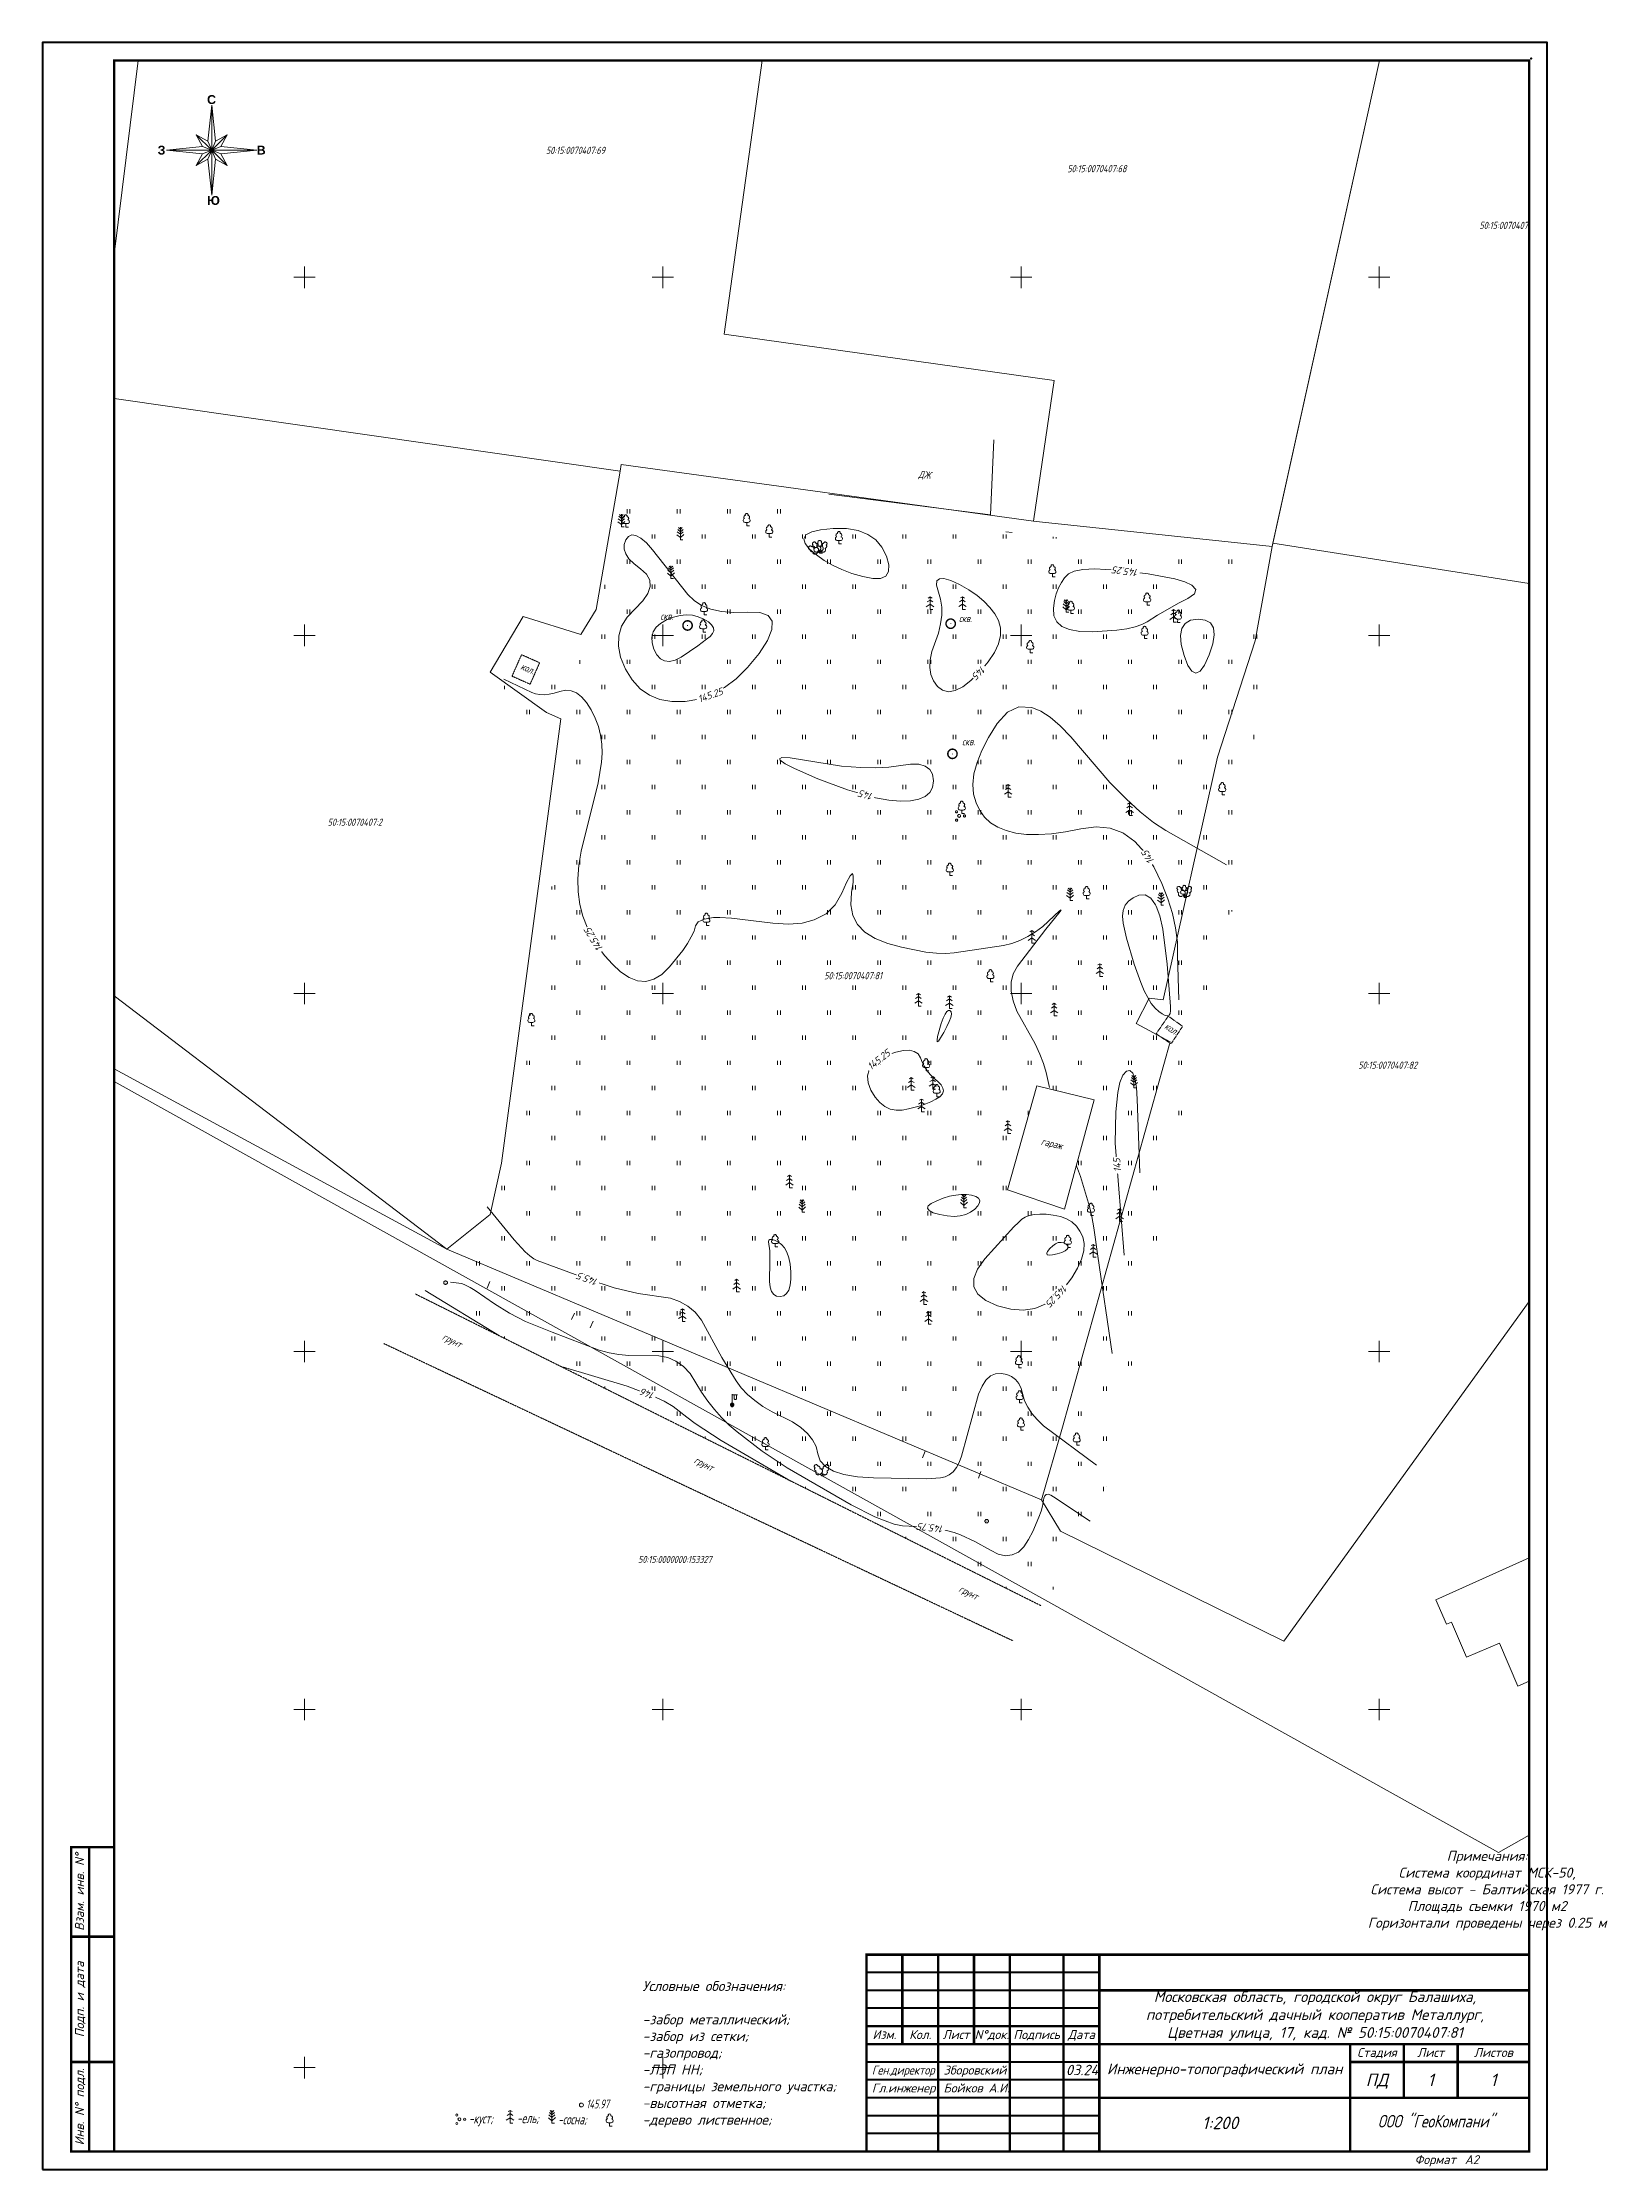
# Paper-space layout 'Лист1' of a CAD drawing. Header units: millimetres. Extents: x 318 to 755, y -11 to 583.
# The model-space entities are those that its viewports show. They can reach past a viewport. Long polylines and large blocks are cut down to what shows.
import ezdxf
from ezdxf.enums import TextEntityAlignment as Align

# ---------------------------------------------------------------- set-up
doc = ezdxf.new("R2010")
doc.units = ezdxf.units.MM
doc.set_wipeout_variables(frame=1)
doc.linetypes.add('CONTI', pattern=[0])
doc.linetypes.add('G_BUILDING_LINE', pattern=[3, 2, -1])
for name, color, linetype in [('13100000', 7, 'Continuous'), ('51124100', 7, 'Continuous'), ('51472200', 7, 'Continuous'), ('51478610', 7, 'Continuous'), ('71132200', 7, 'Continuous'), ('71133100', 7, 'Continuous'), ('71133600', 7, 'Continuous'), ('71133910', 7, 'Continuous'), ('71211600', 7, 'Continuous'), ('71314100', 7, 'Continuous'), ('82004000', 7, 'Continuous'), ('LABELS', 254, 'Continuous'), ('R_Поверхность1_CNT-MIN', 7, 'Continuous'), ('Рамка', 7, 'CONTI')]:
    doc.layers.add(name, color=color, linetype=linetype)
doc.layers.add('ШТАМП', color=250, linetype='CONTI', lineweight=40)
doc.styles.add('AFA_Генплан', font='isocpeur.ttf', dxfattribs={"oblique": 15})
doc.styles.add('ESKD1', font='eskd1.shx', dxfattribs={"width": 1.2, "oblique": 14.994305})
doc.styles.get("Standard").update_dxf_attribs({"font": 'eskd1.shx', "width": 0.85, "oblique": 15, "height": 0.4})
doc.styles.add('TOPO_D431', font='d431.ttf')
doc.styles.add('Штамп', font='arialbd.ttf', dxfattribs={"height": 1})

psp = doc.layouts.new('Лист1')

# ---------------------------------------------------------------- texts
at = {"lineweight": 13, "insert": (469.68, 8.05), "char_height": 2.5, "attachment_point": 1}
psp.add_mtext_dynamic_manual_height_columns('145.97', width=4.3668, gutter_width=5, heights=[0], dxfattribs=at)
at = {"char_height": 2.8, "width": 16.7949, "attachment_point": 1}
for s, insert in [('-куст;', (436.91, 4.15)), ('-ель;', (450.35, 4.24)), ('-сосна;', (461.82, 3.92))]:
    psp.add_mtext(s, dxfattribs=dict(at, insert=insert))
at = {"layer": 'Рамка', "lineweight": 13, "insert": (485.41, 41.16), "char_height": 2.8, "width": 81.7684, "attachment_point": 1, "style": 'AFA_Генплан'}
psp.add_mtext('Условные обозначения:\\P\\P-забор металлический;\\P-забор из сетки;\\P-газопровод;\\P-ЛЭП НН;\\P-границы земельного участка;\\P-высотная отметка;\\P-дерево лиственное;', dxfattribs=at)
at = {"layer": 'ШТАМП', "ltscale": 0.5, "attachment_point": 5, "style": 'AFA_Генплан'}
for s, insert, char_height, width in [('Примечания:\\PСистема координат{\\C1; }МСК-50,{\\C1; \\P}Система высот - Балтийская 1977 г.\\P\\pt72.8;Площадь съемки 1970 м2\\P\\ptz;Горизонтали проведены через 0.25 м', (721.18, 66.38), 2.8, 126.528), ('Московская область, городской округ Балашиха, \\Pпотребительский дачный кооператив Металлург, \\PЦветная улица, 17, кад. № 50:15:0070407:81', (673.13, 31.36), 3, 120), ('Инженерно-топографический план ', (647.92, 16.2), 3, 70.4213), ('03.24', (608.11, 16.3), 2.9, 70.5419), ('1:200', (646.64, 1.52), 3.5, 70.5419), ('{\\W0.8;ООО "ГеоКомпани"}', (706.91, 1.99), 3.5, 50)]:
    psp.add_mtext(s, dxfattribs=dict(at, insert=insert, char_height=char_height, width=width))

msp = doc.modelspace()

# ---------------------------------------------------------------- texts
at = {"lineweight": 13, "char_height": 0.4, "attachment_point": 1}
for s, width, insert, rotation in [('ДЖ', 0.6522, (2220654.3, 468669.2), 354.2971), ('кол.', 0.1061, (2220632.18, 468658.49), 336.6254), ('кол.', 0.1061, (2220668.19, 468638.4), 327.1202), ('гараж', 0.5775, (2220661.18, 468631.94), 346.8893), ('грунт', 0.6698, (2220627.82, 468621.04), 333.8366), ('грунт', 0.6698, (2220641.88, 468614.15), 333.8366), ('грунт', 0.6698, (2220656.66, 468606.96), 333.8366)]:
    msp.add_mtext_dynamic_manual_height_columns(s, width=width, gutter_width=2, heights=[0], dxfattribs=dict(at, insert=insert, rotation=rotation))
for insert in [(2220639.86, 468661.27, 0.7), (2220656.53, 468661.14, -0.18), (2220656.71, 468654.26)]:
    msp.add_mtext_dynamic_manual_height_columns('скв.', width=0.1217, gutter_width=2, heights=[0], dxfattribs=dict(at, insert=insert))
at = {"layer": 'LABELS', "color": 6, "lineweight": 13, "oblique": 15, "width": 0.85}
for s, p in [('50:15:0070407:69', (2220635.12, 468687.09)), ('50:15:0070407:68', (2220664.23, 468686.07)), ('50:15:0070407:22', (2220687.22, 468682.9)), ('50:15:0070407:2', (2220622.8, 468649.56)), ('50:15:0070407:81', (2220650.62, 468640.99)), ('50:15:0070407:82', (2220680.47, 468635.99)), ('50:15:0000000:153327', (2220640.67, 468608.38))]:
    msp.add_text(s, height=0.4, dxfattribs=at).set_placement(p, align=Align.MIDDLE_CENTER)

# ---------------------------------------------------------------- blocks, each defined once
blk = doc.blocks.new('*U32')
at = {"layer": 'ШТАМП'}
blk.add_lwpolyline([(0, 0), (420, 0), (420, 594), (0, 594)], close=True, dxfattribs=at)
at = {"layer": 'ШТАМП', "const_width": 0.7}
for points in [[(20, 5), (415, 5), (415, 589), (20, 589)], [(8, 5), (20, 5), (20, 90), (8, 90)], [(230, 60), (230, 5), (415, 5), (415, 60)]]:
    blk.add_lwpolyline(points, close=True, dxfattribs=at)
for points in [[(13, 5), (13, 90)], [(20, 65), (8, 65)], [(240, 60), (240, 35)], [(250, 60), (250, 5)], [(260, 60), (260, 35)], [(270, 60), (270, 5)], [(285, 60), (285, 5)], [(295, 60), (295, 5)], [(295, 50), (415, 50)], [(295, 40), (230, 40)], [(20, 30), (8, 30)], [(295, 35), (230, 35)], [(295, 35), (415, 35)], [(365, 35), (365, 5)], [(415, 30), (365, 30)], [(380, 35), (380, 20)], [(395, 35), (395, 20)], [(295, 20), (415, 20)]]:
    blk.add_lwpolyline(points, dxfattribs=at)
at = {"layer": 'ШТАМП'}
for points in [[(295, 55), (230, 55)], [(295, 50), (230, 50)], [(295, 45), (230, 45)], [(295, 30), (230, 30)], [(295, 25), (230, 25)], [(295, 20), (230, 20)], [(295, 15), (230, 15)], [(295, 10), (230, 10)]]:
    blk.add_lwpolyline(points, dxfattribs=at)
blk.add_point((415.5, 589.5), dxfattribs=at)
at = {"layer": 'ШТАМП', "style": 'AFA_Генплан', "oblique": 15}
for s, p in [('Взам. инв. N%%D', (12.33, 77.5)), ('Подп. и дата', (12.33, 47.5)), ('Инв. N%%D подл.', (12.33, 17.5))]:
    blk.add_text(s, height=2.5, rotation=90, dxfattribs=at).set_placement(p, align=Align.BOTTOM_CENTER)
for s, p in [('Изм.', (235, 35.67)), ('Кол.', (245, 35.67)), ('Лист', (255, 35.67)), ('N%%Dдок.', (265, 35.67)), ('Подпись', (277.5, 35.67)), ('Дата', (290, 35.67)), ('Стадия', (372.5, 30.67)), ('Лист', (387.5, 30.67)), ('Листов', (405, 30.67))]:
    blk.add_text(s, height=2.5, dxfattribs=at).set_placement(p, align=Align.BOTTOM_CENTER)
blk.add_text('Формат', height=2.5, dxfattribs=at).set_placement((383, 1.5))
at = {"layer": 'ШТАМП', "style": 'AFA_Генплан', "oblique": 15, "flags": 4}
for tag, height, p in [('ШИФР', 5, (355, 55)), ('ОБЪЕКТ', 3.5, (355, 42.5)), ('ПОДОБЪЕКТ', 3.5, (330, 27.5)), ('СТАДИЯ', 3.5, (372.5, 25)), ('ЛИСТ', 3.5, (387.5, 25)), ('ЛИСТОВ', 3.5, (405, 25)), ('ЧЕРТЕЖ', 3.5, (330, 12.5))]:
    blk.add_attdef(tag, text='', height=height, dxfattribs=at).set_placement(p, align=Align.MIDDLE_CENTER)
at = {"layer": 'ШТАМП', "style": 'AFA_Генплан', "oblique": 15}
for tag, p, flags in [('СПЕЦ_1', (231.5, 31.5), 12), ('ФАМИЛИЯ_1', (251.5, 31.5), 4), ('СПЕЦ_2', (231.5, 26.5), 12), ('СПЕЦ_3', (231.5, 21.5), 12), ('ФАМИЛИЯ_2', (251.5, 26.5), 4), ('ФАМИЛИЯ_3', (251.5, 21.5), 4), ('СПЕЦ_4', (231.5, 16.5), 12), ('ФАМИЛИЯ_4', (251.5, 16.5), 4), ('СПЕЦ_5', (231.5, 11.5), 12), ('ФАМИЛИЯ_5', (251.5, 11.5), 4), ('СПЕЦ_6', (231.5, 6.5), 12), ('ФАМИЛИЯ_6', (251.5, 6.5), 4)]:
    blk.add_attdef(tag, p, '', height=2.5, dxfattribs=dict(at, flags=flags))
blk.add_attdef('ФОРМАТ', (397, 1.5), '', height=2.5, dxfattribs=at)
blk = doc.blocks.new('A$C15076CC7')
at = {"layer": 'Рамка', "lineweight": 15}
for points in [[(4.57, 8.66), (4.25, 5.62), (4.57, 4.86)], [(4.57, 8.66), (4.88, 5.62), (4.57, 4.86)], [(3.81, 5.17), (3.27, 6.16), (4.57, 4.86)], [(4.25, 5.62), (3.27, 6.16), (4.57, 4.86)], [(4.88, 5.62), (5.87, 6.16), (4.57, 4.86)], [(5.33, 5.17), (5.87, 6.16), (4.57, 4.86)], [(0.77, 4.86), (3.81, 5.17), (4.57, 4.86)], [(0.77, 4.86), (3.81, 4.54), (4.57, 4.86)], [(4.25, 4.1), (3.27, 3.56), (4.57, 4.86)], [(3.81, 4.54), (3.27, 3.56), (4.57, 4.86)], [(4.57, 1.05), (4.25, 4.1), (4.57, 4.86)], [(8.37, 4.86), (5.33, 5.17), (4.57, 4.86)], [(8.37, 4.86), (5.33, 4.54), (4.57, 4.86)], [(4.57, 1.05), (4.88, 4.1), (4.57, 4.86)], [(5.33, 4.54), (5.87, 3.56), (4.57, 4.86)], [(4.88, 4.1), (5.87, 3.56), (4.57, 4.86)]]:
    blk.add_lwpolyline(points, close=True, dxfattribs=at)
at = {"layer": 'Рамка', "lineweight": 15, "style": 'Штамп'}
for s, p in [('С', (4.18, 9.13)), ('З', (0.01, 4.86)), ('В', (8.37, 4.86)), ('Ю', (4.18, 0.61))]:
    blk.add_text(s, height=0.75, dxfattribs=at).set_placement(p, align=Align.MIDDLE_LEFT)
blk = doc.blocks.new('71211600')
at = {"color": 0, "linetype": 'Continuous', "lineweight": -2}
for centre, radius in [((-0.71, 1.18), 0.3), ((0, 0), 0.4), ((1.5, 0), 0.3), ((-0.69, -1.19), 0.3)]:
    blk.add_circle(centre, radius, dxfattribs=at)
blk = doc.blocks.new('71133600')
at = {"color": 0, "linetype": 'Continuous', "lineweight": -2}
for points in [[(0.96, 1.52), (0, 0.65), (-0.98, 1.43)], [(0.81, 2.26), (0, 1.58), (-0.88, 2.26)], [(0.74, 2.95), (0, 2.3), (-0.7, 2.95)], [(0.5, 3.46), (0, 2.94), (-0.53, 3.46)], [(0.71, 0), (0, 0), (0, 3.54)]]:
    blk.add_lwpolyline(points, dxfattribs=at)
at = {"color": 0, "linetype": 'Continuous', "lineweight": -2, "style": 'TOPO_D431'}
blk.add_attdef('Z', (1.69, 0.05), '', height=2, dxfattribs=at)
blk = doc.blocks.new('71132200a')
at = {"color": 0, "linetype": 'Continuous', "lineweight": -2}
for p, q in [((0, 1.5), (-1.05, 0.8)), ((-0.79, 2.12), (0, 2.64)), ((-0.54, 3.19), (0, 3.55)), ((0.55, 3.18), (0, 3.54)), ((0, 3.52), (0, 0)), ((0.77, 2.12), (0, 2.64)), ((0.8, 0), (0, 0)), ((0.01, 1.49), (1.06, 0.8))]:
    blk.add_line(p, q, dxfattribs=at)
at = {"color": 0, "linetype": 'Continuous', "lineweight": -2, "style": 'TOPO_D431'}
blk.add_attdef('Z', (1.55, -0.12), '', height=2, dxfattribs=at)
blk = doc.blocks.new('71133100')
at = {"color": 0, "linetype": 'Continuous', "lineweight": -2}
for p, q in [((-0.39, 0.96), (0.43, 0.96)), ((0, 0.96), (0, 0)), ((0, 0), (0.75, 0))]:
    blk.add_line(p, q, dxfattribs=at)
for centre, radius, start, end in [((-0.47, 1.49), 0.532, 105.60674, 278.65934), ((-0.34, 2.4), 0.489, 92.61925, 235.68078), ((0, 3.04), 0.392, 339.0614, 202.23676), ((0.32, 2.41), 0.495, 301.90114, 84.19125), ((0.48, 1.48), 0.519, 264.36046, 79.0455)]:
    blk.add_arc(centre, radius, start, end, dxfattribs=at)
at = {"color": 0, "linetype": 'Continuous', "lineweight": -2, "style": 'TOPO_D431'}
blk.add_attdef('Z', (2.46, -0.17), '', height=2, dxfattribs=at)
blk = doc.blocks.new('82004000')
at = {"color": 0, "linetype": 'Continuous', "lineweight": -2}
blk.add_line((0, 1), (0, -1), dxfattribs=at)
blk = doc.blocks.new('51478610')
blk.add_wipeout([(-0.5, -0.05), (-0.48, -0.15), (-0.44, -0.24), (-0.39, -0.32), (-0.32, -0.39), (-0.24, -0.44), (-0.15, -0.48), (-0.05, -0.5), (0.05, -0.5), (0.15, -0.48), (0.24, -0.44), (0.32, -0.39), (0.39, -0.32), (0.44, -0.24), (0.48, -0.15), (0.5, -0.05), (0.5, 0.05), (0.48, 0.15), (0.44, 0.24), (0.39, 0.32), (0.32, 0.39), (0.24, 0.44), (0.15, 0.48), (0.05, 0.5), (-0.05, 0.5), (-0.15, 0.48), (-0.24, 0.44), (-0.32, 0.39), (-0.39, 0.32), (-0.44, 0.24), (-0.48, 0.15), (-0.5, 0.05)])
at = {"color": 0, "linetype": 'Continuous', "lineweight": -2, "const_width": 0.375}
blk.add_lwpolyline([(0.01, 0.01, -1.011308), (-0.01, -0.01, -0.996574)], format="xyb", close=True, dxfattribs=at)
at = {"color": 0, "linetype": 'Continuous', "lineweight": -2}
blk.add_circle((0, 0), 0.5, dxfattribs=at)
at = {"color": 0, "linetype": 'Continuous', "lineweight": -2, "style": 'TOPO_D431'}
blk.add_attdef('Z', (0.68, -0.57), '', height=2, dxfattribs=at)
blk = doc.blocks.new('51472200')
at = {"linetype": 'Continuous', "lineweight": -2}
blk.add_hatch(color=0, dxfattribs=at).paths.add_polyline_path([(-0.5, 0, 1), (0.5, 0, 1)])
at = {"color": 0, "linetype": 'Continuous', "lineweight": -2}
for p, q in [((0, 0.5), (0, 3)), ((1.5, 2.83), (0, 2.83)), ((0.54, 1.82), (0.54, 2.83)), ((1.2, 1.82), (1.2, 2.83))]:
    blk.add_line(p, q, dxfattribs=at)
blk.add_circle((0, 0), 0.5, dxfattribs=at)
blk.add_arc((0.87, 1.83), 0.331, 182.15673, 357.84327, dxfattribs=at)
at = {"color": 0, "linetype": 'Continuous', "lineweight": -2, "style": 'TOPO_D431'}
blk.add_attdef('Z', (1.4, -1.8), '', height=2, dxfattribs=at)
blk = doc.blocks.new('71133910')
at = {"color": 0, "linetype": 'Continuous', "lineweight": -2}
for p, q in [((-0.52, 0.46), (-0.14, 0.68)), ((-0.33, 0.57), (0, 0)), ((0.33, 0.57), (0, 0)), ((0, 0), (0.75, 0)), ((0.14, 0.68), (0.52, 0.46))]:
    blk.add_line(p, q, dxfattribs=at)
for centre, radius, start, end in [((-1.62, 2.64), 0.415, 108.50862, 243.27711), ((-1.44, 1.91), 0.512, 135.49823, 266.20119), ((-1.47, 2.72), 0.415, 356.72289, 131.49138), ((-0.95, 0.98), 0.673, 141.68115, 309.69753), ((-0.93, 2.2), 0.512, 333.79881, 104.50177), ((-0.38, 1.31), 0.673, 290.30247, 98.31885), ((0.38, 1.31), 0.673, 81.68115, 123.87756), ((0.38, 1.31), 0.673, 236.12244, 249.69753), ((0.93, 2.2), 0.512, 75.49823, 206.20119), ((0.95, 0.98), 0.673, 230.30247, 38.31885), ((1.47, 2.72), 0.415, 48.50862, 183.27711), ((1.44, 1.91), 0.512, 273.79881, 44.50177), ((1.62, 2.64), 0.415, 296.72289, 71.49138)]:
    blk.add_arc(centre, radius, start, end, dxfattribs=at)
blk = doc.blocks.new('51124100')
at = {"color": 0, "linetype": 'Continuous', "lineweight": -2}
blk.add_line((0, 0.05), (0, -0.05), dxfattribs=at)
at = {"color": 0, "linetype": 'Continuous', "lineweight": -2, "const_width": 0.4}
blk.add_lwpolyline([(-1.3, 0, -1.011308), (1.3, 0, -0.996574)], format="xyb", close=True, dxfattribs=at)
at = {"color": 0, "linetype": 'Continuous', "lineweight": -2, "style": 'TOPO_D431'}
blk.add_attdef('Z', (1.7, -1.2), '', height=2, dxfattribs=at)
blk = doc.blocks.new('13100000')
at = {"color": 0, "linetype": 'Continuous', "lineweight": -2}
for p, q in [((2.98, 0), (-2.98, 0)), ((0, -3.03), (0, 2.99))]:
    blk.add_line(p, q, dxfattribs=at)

# ---------------------------------------------------------------- linework, layer by layer
at = {"linetype": 'Continuous', "lineweight": 13}
for points in [[(2220649.26, 468667.88), (2220658.3, 468666.74), (2220658.48, 468670.92)], [(2220662.43, 468627.94), (2220659.24, 468629.03), (2220660.88, 468634.83)], [(2220660.88, 468634.83), (2220664.08, 468634.06), (2220662.43, 468627.94)]]:
    msp.add_lwpolyline(points, dxfattribs=at)
at = {"linetype": 'G_BUILDING_LINE', "lineweight": 13, "ltscale": 0.2}
for points in [[(2220633.12, 468658.47), (2220632.59, 468657.27), (2220631.58, 468657.72), (2220632.11, 468658.92), (2220633.12, 468658.47)], [(2220668.4, 468637.22), (2220669.02, 468638.16), (2220668.22, 468638.73), (2220667.54, 468637.74), (2220668.37, 468637.19)], [(2220661.13, 468605.79), (2220626.18, 468623.21)], [(2220624.42, 468620.44), (2220659.56, 468603.83)]]:
    msp.add_lwpolyline(points, dxfattribs=at)
at = {"layer": 'LABELS', "color": 6, "lineweight": 13}
for points in [[(2220612.65, 468707.79), (2220647.07, 468703.11), (2220643.43, 468676.83), (2220661.84, 468674.24), (2220660.69, 468666.38), (2220661.19, 468666.32), (2220674.02, 468664.96), (2220682.04, 468701.31), (2220680.46, 468703.73), (2220647.97, 468708.04), (2220613.26, 468712.75)], [(2220612.65, 468707.79), (2220647.07, 468703.11), (2220643.43, 468676.83), (2220661.84, 468674.24), (2220660.69, 468666.38), (2220637.67, 468669.54), (2220637.62, 468669.17), (2220608.39, 468673.38)], [(2220674.06, 468665.15), (2220682.04, 468701.31), (2220683.02, 468701.81), (2220684.04, 468703.54), (2220700.38, 468701.25), (2220693.16, 468666.17), (2220692.42, 468662.26)], [(2220627.94, 468625.71), (2220607.98, 468640.93), (2220608.17, 468673.41), (2220603.62, 468638.9)], [(2220683.15, 468606.12), (2220693.62, 468610.84), (2220692.58, 468613.21), (2220697.67, 468615.64), (2220698.78, 468613.17), (2220699.32, 468613.41), (2220699.79, 468613.72), (2220699.93, 468613.44), (2220706.54, 468616.66), (2220708.73, 468611.73), (2220702.36, 468608.38), (2220702.51, 468608.1), (2220696.32, 468605.04), (2220687.74, 468601.3), (2220686.71, 468603.71), (2220684.87, 468602.92), (2220684.03, 468604.88), (2220683.75, 468604.76)]]:
    msp.add_lwpolyline(points, close=True, dxfattribs=at)
at = {"layer": 'R_Поверхность1_CNT-MIN', "color": 44, "lineweight": 13}
for points, elevation in [([(2220644.72, 468661.3), (2220643.95, 468661.28), (2220643.27, 468661.33), (2220642.67, 468661.46), (2220642.16, 468661.67), (2220641.74, 468661.94), (2220641.4, 468662.29), (2220639.42, 468664.78), (2220639.08, 468665.16), (2220638.77, 468665.43), (2220638.5, 468665.58), (2220638.27, 468665.61), (2220638.08, 468665.53), (2220637.93, 468665.34), (2220637.84, 468665.08), (2220637.84, 468664.82), (2220637.93, 468664.55), (2220638.11, 468664.27), (2220638.39, 468663.99), (2220638.76, 468663.71), (2220639.09, 468663.41), (2220639.27, 468663.08), (2220639.3, 468662.72), (2220639.17, 468662.34), (2220638.88, 468661.93), (2220638, 468661.02), (2220637.7, 468660.52), (2220637.54, 468659.97), (2220637.52, 468659.39), (2220637.64, 468658.78), (2220637.91, 468658.12), (2220638.28, 468657.51), (2220638.73, 468657.02), (2220639.25, 468656.66), (2220639.84, 468656.42), (2220640.51, 468656.3), (2220641.25, 468656.31), (2220642.01, 468656.44), (2220642.74, 468656.69), (2220643.44, 468657.08), (2220644.1, 468657.58), (2220644.73, 468658.2), (2220645.37, 468658.98), (2220645.84, 468659.72), (2220646.09, 468660.32), (2220646.11, 468660.78), (2220646.1, 468660.8), (2220645.88, 468661.11), (2220645.42, 468661.28)], 145.25), ([(2220652.48, 468664.43), (2220652.61, 468663.94), (2220652.6, 468663.57), (2220652.45, 468663.31), (2220652.16, 468663.18), (2220651.73, 468663.17), (2220651.17, 468663.28), (2220650.55, 468663.46), (2220649.99, 468663.68), (2220649.47, 468663.92), (2220649, 468664.19), (2220648.57, 468664.49), (2220648.19, 468664.81), (2220647.94, 468665.13), (2220647.87, 468665.4), (2220647.99, 468665.61), (2220648.31, 468665.78), (2220648.81, 468665.9), (2220649.51, 468665.96), (2220650.25, 468665.96), (2220650.9, 468665.85), (2220651.44, 468665.64), (2220651.89, 468665.34), (2220652.23, 468664.93)], 145), ([(2220658.74, 468660.82), (2220658.85, 468660.42), (2220658.85, 468659.99), (2220658.74, 468659.53), (2220658.51, 468659.04), (2220658.16, 468658.52), (2220657.69, 468657.97), (2220657.19, 468657.48), (2220656.74, 468657.13), (2220656.32, 468656.92), (2220655.95, 468656.85), (2220655.62, 468656.93), (2220655.33, 468657.15), (2220655.11, 468657.46), (2220654.97, 468657.81), (2220654.9, 468658.2), (2220654.92, 468658.63), (2220655.02, 468659.1), (2220655.39, 468660.13), (2220655.51, 468660.64), (2220655.58, 468661.12), (2220655.57, 468661.58), (2220655.51, 468662.02), (2220655.28, 468662.8), (2220655.3, 468663.04), (2220655.44, 468663.16), (2220655.69, 468663.17), (2220656.07, 468663.06), (2220656.56, 468662.84), (2220657.08, 468662.54), (2220657.54, 468662.23), (2220657.93, 468661.91), (2220658.26, 468661.56), (2220658.53, 468661.2)], 145), ([(2220669.32, 468662.06), (2220669.68, 468662.32), (2220669.76, 468662.57), (2220669.54, 468662.8), (2220669.15, 468662.98), (2220668.59, 468663.15), (2220667.1, 468663.43), (2220665.34, 468663.64), (2220664.11, 468663.71), (2220663.45, 468663.68), (2220662.97, 468663.58), (2220662.65, 468663.43), (2220662.43, 468663.22), (2220662.25, 468662.96), (2220662.09, 468662.66), (2220661.96, 468662.32), (2220661.87, 468661.94), (2220661.81, 468661.51), (2220661.83, 468661.09), (2220661.99, 468660.76), (2220662.28, 468660.5), (2220662.71, 468660.32), (2220663.28, 468660.22), (2220663.98, 468660.2), (2220665.35, 468660.29), (2220665.9, 468660.37), (2220666.37, 468660.47), (2220666.75, 468660.61), (2220667.04, 468660.76), (2220667.62, 468661.13), (2220668.82, 468661.81)], 145.25), ([(2220642.28, 468660.91), (2220641.97, 468661.04), (2220641.65, 468661.12), (2220641.31, 468661.14), (2220640.96, 468661.11), (2220640.59, 468661.01), (2220640.21, 468660.87), (2220639.87, 468660.67), (2220639.62, 468660.45), (2220639.46, 468660.19), (2220639.38, 468659.9), (2220639.4, 468659.58), (2220639.5, 468659.23), (2220639.67, 468658.91), (2220639.87, 468658.69), (2220640.1, 468658.57), (2220640.37, 468658.54), (2220640.68, 468658.62), (2220641.02, 468658.79), (2220641.96, 468659.41), (2220642.44, 468659.78), (2220642.64, 468659.94), (2220642.78, 468660.1), (2220642.84, 468660.26), (2220642.82, 468660.42), (2220642.72, 468660.58), (2220642.54, 468660.75)], 145.5), ([(2220669.88, 468660.9), (2220670.28, 468660.85), (2220670.57, 468660.69), (2220670.74, 468660.42), (2220670.78, 468660.03), (2220670.7, 468659.53), (2220670.51, 468658.91), (2220670.25, 468658.34), (2220670, 468658), (2220669.76, 468657.89), (2220669.53, 468657.99), (2220669.31, 468658.32), (2220669.1, 468658.88), (2220668.94, 468659.49), (2220668.9, 468659.99), (2220668.98, 468660.38), (2220669.16, 468660.66), (2220669.46, 468660.84)], 145), ([(2220641.28, 468660.38), (2220641.28, 468660.38)], 145.75), ([(2220655.11, 468651.88), (2220655.06, 468651.51), (2220654.91, 468651.22), (2220654.65, 468650.99), (2220654.29, 468650.84), (2220653.83, 468650.75), (2220653.27, 468650.74), (2220652.61, 468650.8), (2220651.87, 468650.93), (2220650.31, 468651.37), (2220648.65, 468651.99), (2220647.35, 468652.56), (2220646.82, 468652.83), (2220646.55, 468653.02), (2220646.51, 468653.1), (2220646.65, 468653.17), (2220647.1, 468653.15), (2220649.98, 468652.7), (2220651.06, 468652.61), (2220651.87, 468652.6), (2220652.61, 468652.64), (2220653.82, 468652.81), (2220654.29, 468652.8), (2220654.64, 468652.7), (2220654.9, 468652.51), (2220655.06, 468652.24)], 145), ([(2220668.35, 468639.02), (2220668.35, 468639.27), (2220668.15, 468641.63), (2220667.91, 468643.59), (2220667.74, 468644.33), (2220667.54, 468644.88), (2220667.5, 468644.95), (2220667.24, 468645.32), (2220666.93, 468645.5), (2220666.58, 468645.48), (2220666.25, 468645.34), (2220665.99, 468645.15), (2220665.81, 468644.92), (2220665.7, 468644.63), (2220665.66, 468644.31), (2220665.7, 468643.93), (2220665.89, 468643.08), (2220666.31, 468641.64), (2220666.68, 468640.6), (2220666.87, 468640.15), (2220667.07, 468639.77), (2220667.27, 468639.44), (2220667.48, 468639.18), (2220667.69, 468638.99), (2220667.88, 468638.85), (2220668.04, 468638.77), (2220668.17, 468638.74), (2220668.26, 468638.78), (2220668.32, 468638.87)], 145.25), ([(2220655.69, 468637.81), (2220655.51, 468637.51), (2220655.39, 468637.34), (2220655.32, 468637.3), (2220655.31, 468637.39), (2220655.34, 468637.6), (2220655.54, 468638.32), (2220655.65, 468638.62), (2220655.76, 468638.84), (2220655.85, 468638.98), (2220655.95, 468639.05), (2220656.03, 468639.04), (2220656.09, 468638.97), (2220656.11, 468638.84), (2220656.07, 468638.66), (2220655.99, 468638.43), (2220655.86, 468638.15)], 145.25), ([(2220655.35, 468635.07), (2220655.53, 468634.89), (2220655.64, 468634.71), (2220655.67, 468634.55), (2220655.61, 468634.39), (2220655.47, 468634.23), (2220655.25, 468634.09), (2220654.97, 468633.95), (2220654.69, 468633.83), (2220654.38, 468633.72), (2220653.72, 468633.55), (2220653.37, 468633.48), (2220653.02, 468633.47), (2220652.69, 468633.53), (2220652.39, 468633.68), (2220652.11, 468633.9), (2220651.85, 468634.21), (2220651.62, 468634.6), (2220651.46, 468635.01), (2220651.43, 468635.39), (2220651.52, 468635.73), (2220651.73, 468636.04), (2220652.07, 468636.31), (2220652.53, 468636.54), (2220653.01, 468636.71), (2220653.43, 468636.81), (2220653.77, 468636.82), (2220654.04, 468636.76), (2220654.25, 468636.62), (2220654.38, 468636.4), (2220654.48, 468636.15), (2220654.61, 468635.91), (2220654.76, 468635.68), (2220654.93, 468635.46), (2220655.13, 468635.26)], 145.25), ([(2220657.24, 468628.72), (2220656.96, 468628.76), (2220656.66, 468628.76), (2220656.35, 468628.73), (2220656.01, 468628.67), (2220655.66, 468628.56), (2220655.3, 468628.42), (2220654.99, 468628.27), (2220654.81, 468628.13), (2220654.77, 468628), (2220654.87, 468627.87), (2220655.1, 468627.75), (2220655.47, 468627.65), (2220655.88, 468627.57), (2220656.26, 468627.54), (2220656.6, 468627.57), (2220656.91, 468627.64), (2220657.18, 468627.77), (2220657.41, 468627.94), (2220657.59, 468628.13), (2220657.68, 468628.3), (2220657.7, 468628.44), (2220657.63, 468628.56), (2220657.48, 468628.65)], 145.5), ([(2220661.8, 468627.62), (2220662.2, 468627.54), (2220662.54, 468627.41), (2220662.84, 468627.23), (2220663.09, 468627), (2220663.29, 468626.72), (2220663.45, 468626.4), (2220663.52, 468626.02), (2220663.5, 468625.61), (2220663.38, 468625.16), (2220663.15, 468624.66), (2220662.83, 468624.12), (2220662.4, 468623.55), (2220661.9, 468623.02), (2220661.35, 468622.64), (2220660.76, 468622.4), (2220660.11, 468622.31), (2220659.42, 468622.36), (2220658.69, 468622.55), (2220658.03, 468622.85), (2220657.59, 468623.2), (2220657.37, 468623.61), (2220657.36, 468624.07), (2220657.56, 468624.59), (2220657.98, 468625.17), (2220659.59, 468626.96), (2220659.85, 468627.21), (2220660.04, 468627.38), (2220660.23, 468627.5), (2220660.46, 468627.59), (2220660.73, 468627.64), (2220661.05, 468627.66), (2220661.4, 468627.66)], 145.25), ([(2220647.14, 468624.45), (2220647.1, 468624.87), (2220647.03, 468625.23), (2220646.92, 468625.54), (2220646.79, 468625.79), (2220646.62, 468625.98), (2220646.42, 468626.12), (2220646.23, 468626.21), (2220646.08, 468626.25), (2220645.97, 468626.25), (2220645.91, 468626.21), (2220645.89, 468626.13), (2220645.97, 468625.62), (2220645.98, 468625.04), (2220645.96, 468623.9), (2220645.99, 468623.59), (2220646.07, 468623.34), (2220646.19, 468623.18), (2220646.35, 468623.08), (2220646.55, 468623.06), (2220646.75, 468623.11), (2220646.91, 468623.23), (2220647.03, 468623.43), (2220647.1, 468623.7), (2220647.14, 468624.04)], 145.5), ([(2220662.51, 468625.99), (2220662.61, 468625.89), (2220662.63, 468625.8), (2220662.58, 468625.71), (2220662.46, 468625.62), (2220662.27, 468625.53), (2220662.01, 468625.45), (2220661.75, 468625.39), (2220661.56, 468625.38), (2220661.46, 468625.4), (2220661.43, 468625.48), (2220661.48, 468625.59), (2220661.61, 468625.75), (2220661.77, 468625.9), (2220661.93, 468626.01), (2220662.08, 468626.08), (2220662.23, 468626.09), (2220662.37, 468626.06)], 145)]:
    msp.add_lwpolyline(points, close=True, dxfattribs=dict(at, elevation=elevation))
for points, elevation in [([(2220659.15, 468665.79), (2220659.5, 468665.75)], 145.25), ([(2220661.58, 468634.74), (2220661.41, 468635.58), (2220661.26, 468636.08), (2220661.05, 468636.61), (2220660.79, 468637.18), (2220659.77, 468639.01), (2220659.55, 468639.59), (2220659.44, 468640.13), (2220659.45, 468640.63), (2220659.56, 468641.09), (2220659.8, 468641.52), (2220661.38, 468643.58), (2220662.19, 468644.57), (2220662.23, 468644.66), (2220662.15, 468644.61), (2220661.21, 468643.74), (2220660.8, 468643.43), (2220660.37, 468643.17), (2220659.94, 468642.96), (2220659.48, 468642.79), (2220659.02, 468642.68), (2220656.27, 468642.26), (2220655.8, 468642.23), (2220655.27, 468642.24), (2220654.68, 468642.31), (2220653.33, 468642.58), (2220652.56, 468642.79), (2220651.85, 468643.06), (2220651.28, 468643.42), (2220650.87, 468643.85), (2220650.6, 468644.36), (2220650.49, 468644.95), (2220650.53, 468645.63), (2220650.62, 468646.22), (2220650.63, 468646.57), (2220650.58, 468646.69), (2220650.45, 468646.56), (2220650.26, 468646.2), (2220650, 468645.59), (2220649.63, 468644.94), (2220649.11, 468644.44), (2220648.45, 468644.1), (2220647.78, 468643.93), (2220647.01, 468643.87), (2220646.14, 468643.92), (2220643.84, 468644.21), (2220643.18, 468644.24), (2220642.83, 468644.23), (2220642.31, 468644.15), (2220641.97, 468644), (2220641.82, 468643.77), (2220641.74, 468643.48), (2220641.59, 468643.15), (2220641.38, 468642.79), (2220641.11, 468642.39), (2220640.38, 468641.48), (2220639.95, 468641.06), (2220639.5, 468640.79), (2220639.05, 468640.67), (2220638.59, 468640.7), (2220638.12, 468640.88), (2220637.64, 468641.2), (2220637.18, 468641.63), (2220636.76, 468642.09), (2220636.39, 468642.59), (2220636.06, 468643.13), (2220635.78, 468643.7), (2220635.54, 468644.32), (2220635.37, 468644.97), (2220635.27, 468645.67), (2220635.25, 468646.39), (2220635.31, 468647.16), (2220635.44, 468647.95), (2220636.39, 468651.76), (2220636.58, 468652.91), (2220636.61, 468653.42), (2220636.6, 468653.92), (2220636.52, 468654.42), (2220636.4, 468654.9), (2220636.22, 468655.37), (2220635.99, 468655.83), (2220635.73, 468656.24), (2220635.45, 468656.56), (2220635.17, 468656.78), (2220634.88, 468656.9), (2220634.57, 468656.93), (2220634.25, 468656.86), (2220633.94, 468656.77), (2220633.65, 468656.71), (2220633.38, 468656.68), (2220633.13, 468656.69), (2220632.89, 468656.73), (2220632.68, 468656.8), (2220631.13, 468657.55)], 145.25), ([(2220668.81, 468639.64), (2220668.73, 468642.11), (2220668.73, 468642.87), (2220668.63, 468643.66), (2220668.45, 468644.47), (2220668.2, 468645.29), (2220667.86, 468646.14), (2220667.41, 468647.07), (2220666.91, 468647.87), (2220666.35, 468648.49), (2220665.73, 468648.94), (2220665.68, 468648.96), (2220664.97, 468649.23), (2220664.19, 468649.3), (2220663.34, 468649.2), (2220662.49, 468649.03), (2220661.7, 468648.92), (2220660.98, 468648.87), (2220660.31, 468648.88), (2220659.71, 468648.95), (2220659.17, 468649.09), (2220658.7, 468649.28), (2220658.29, 468649.53), (2220657.95, 468649.84), (2220657.69, 468650.21), (2220657.49, 468650.64), (2220657.35, 468651.13), (2220657.31, 468651.67), (2220657.37, 468652.26), (2220657.54, 468652.89), (2220657.81, 468653.57), (2220658.18, 468654.3), (2220658.67, 468655.08), (2220659.24, 468655.71), (2220659.88, 468656.01), (2220660.6, 468655.97), (2220661.1, 468655.77), (2220661.63, 468655.43), (2220662.19, 468654.95), (2220662.78, 468654.33), (2220664.96, 468651.78), (2220665.86, 468650.86), (2220666.65, 468650.14), (2220667.39, 468649.55), (2220668.08, 468649.1), (2220671.47, 468647.19)], 145), ([(2220665.76, 468625.37), (2220665.26, 468631.64), (2220665.29, 468633.39), (2220665.4, 468634.46), (2220665.52, 468635.03), (2220665.68, 468635.43), (2220665.88, 468635.65), (2220666.08, 468635.69), (2220666.24, 468635.55), (2220666.36, 468635.24), (2220666.44, 468634.75), (2220666.48, 468634.09), (2220666.64, 468629.97)], 145), ([(2220665.09, 468619.89), (2220664.29, 468625.33), (2220664.06, 468626.9), (2220663.96, 468627.54), (2220663.83, 468628.1), (2220663.31, 468629.77), (2220663.09, 468630.36)], 145.25), ([(2220664.22, 468613.65), (2220661.26, 468615.85), (2220660.9, 468616.19), (2220660.6, 468616.54), (2220660.37, 468616.89), (2220660.2, 468617.24), (2220660.01, 468617.93), (2220659.87, 468618.21), (2220659.69, 468618.43), (2220659.47, 468618.6), (2220659.21, 468618.71), (2220658.9, 468618.77), (2220658.58, 468618.75), (2220658.29, 468618.63), (2220658.04, 468618.39), (2220657.82, 468618.06), (2220657.63, 468617.62), (2220656.68, 468614.15), (2220656.55, 468613.8), (2220656.39, 468613.51), (2220656.2, 468613.28), (2220655.99, 468613.1), (2220655.76, 468612.99), (2220655.5, 468612.93), (2220654.72, 468612.88), (2220651.76, 468612.93), (2220650.86, 468612.99), (2220650.11, 468613.12), (2220649.52, 468613.31), (2220649.08, 468613.57), (2220648.79, 468613.89), (2220648.66, 468614.28), (2220648.56, 468614.68), (2220648.36, 468615.06), (2220648.08, 468615.42), (2220647.7, 468615.75), (2220647.24, 468616.06), (2220646.1, 468616.63), (2220645.59, 468616.93), (2220645.13, 468617.26), (2220644.72, 468617.6), (2220644.38, 468617.97), (2220644.09, 468618.35), (2220643.3, 468619.67), (2220642.16, 468621.75), (2220641.8, 468622.19), (2220641.39, 468622.53), (2220640.93, 468622.79), (2220640.42, 468622.97), (2220638.63, 468623.23), (2220637.28, 468623.55), (2220635.81, 468624.04), (2220632.98, 468625.08), (2220632.79, 468625.17), (2220632.57, 468625.34), (2220632.31, 468625.57), (2220631.69, 468626.24), (2220630.2, 468628.08)], 145.5), ([(2220647.14, 468612.76), (2220643.26, 468615.02), (2220641.81, 468615.98), (2220641.33, 468616.33), (2220640.58, 468616.93), (2220640.08, 468617.22), (2220639.46, 468617.51), (2220638, 468618.06), (2220634.4, 468619.14)], 146)]:
    msp.add_lwpolyline(points, dxfattribs=dict(at, elevation=elevation))

# ---------------------------------------------------------------- block references
at = {"layer": '13100000', "color": 3, "lineweight": 13, "xscale": 0.2, "yscale": 0.2}
for p in [(2220620, 468680), (2220640, 468680), (2220660, 468680), (2220680, 468680), (2220620, 468660), (2220640, 468660), (2220660, 468660), (2220680, 468660), (2220620, 468640), (2220640, 468640), (2220660, 468640), (2220680, 468640), (2220620, 468620), (2220640, 468620), (2220660, 468620), (2220680, 468620), (2220620, 468600), (2220640, 468600), (2220660, 468600), (2220680, 468600), (2220620, 468580), (2220640, 468580), (2220660, 468580), (2220680, 468580)]:
    msp.add_blockref('13100000', p, dxfattribs=at)
at = {"layer": '51124100', "color": 0, "lineweight": 13, "xscale": 0.2, "yscale": 0.2}
for p in [(2220641.38, 468660.55, 145.77), (2220656.07, 468660.65, 144.89), (2220656.17, 468653.38, 145.07)]:
    msp.add_blockref('51124100', p, dxfattribs=at)
at = {"layer": '51472200', "color": 0, "lineweight": 13, "xscale": 0.2, "yscale": 0.2}
msp.add_blockref('51472200', (2220643.87, 468617.01, 145.54), dxfattribs=at)
at = {"layer": '71132200', "color": 0, "lineweight": 13, "xscale": 0.2, "yscale": 0.2}
for p in [(2220654.92, 468661.44, 145.16), (2220656.73, 468661.45, 144.91), (2220668.52, 468660.73, 144.9), (2220659.28, 468650.96, 144.82), (2220666.06, 468649.94, 145), (2220660.6, 468642.8, 145.25), (2220664.4, 468640.95, 145.15), (2220654.27, 468639.29, 145.3), (2220656, 468639.16, 145.24), (2220661.85, 468638.75, 145.1), (2220653.87, 468634.59, 145.19), (2220655.07, 468634.65, 145.2), (2220654.44, 468633.39, 145.26), (2220659.27, 468632.18, 145.35), (2220647.07, 468629.13, 145.44), (2220665.5, 468627.25, 144.97), (2220664.03, 468625.27, 145.3), (2220644.12, 468623.32, 145.28), (2220654.58, 468622.63, 145.35), (2220641.09, 468621.67, 145.56), (2220654.83, 468621.52, 145.31)]:
    msp.add_blockref('71132200a', p, dxfattribs=at)
at = {"layer": '71133100', "color": 0, "lineweight": 13, "xscale": 0.2, "yscale": 0.2}
for p in [(2220637.93, 468666.05, 145.27), (2220644.68, 468666.12, 145.15), (2220645.94, 468665.49, 145.22), (2220649.83, 468665.11, 144.72), (2220661.75, 468663.26, 145.2), (2220642.3, 468661.14, 145.24), (2220662.78, 468661.22, 145.45), (2220667.04, 468661.68, 145.51), (2220642.25, 468660.18, 145.56), (2220666.9, 468659.82, 145.16), (2220660.51, 468659.03, 145.04), (2220671.23, 468651.09, 145.15), (2220656.69, 468650.05, 145.1), (2220656.02, 468646.59, 145.17), (2220663.66, 468645.28, 145.15), (2220669.11, 468645.35, 144.88), (2220642.43, 468643.79, 145.28), (2220658.29, 468640.64, 145.28), (2220632.66, 468638.19, 145.32), (2220654.7, 468635.67, 145.25), (2220655.29, 468634.23, 145.27), (2220663.9, 468627.59, 145.32), (2220646.27, 468625.84, 145.53), (2220662.61, 468625.8, 144.92), (2220659.88, 468619.08, 145.47), (2220659.92, 468617.12, 145.62), (2220659.99, 468615.6, 145.71), (2220663.11, 468614.76, 145.48), (2220645.73, 468614.5, 145.67)]:
    msp.add_blockref('71133100', p, dxfattribs=at)
at = {"layer": '71133100', "color": 0, "lineweight": 13, "xscale": 0.2, "yscale": 0.2, "rotation": 356.7952063959708}
msp.add_blockref('71133100', (2220668.74, 468660.72, 144.9), dxfattribs=at)
at = {"layer": '71133600', "color": 0, "lineweight": 13, "xscale": 0.2, "yscale": 0.2}
for p in [(2220637.69, 468666.06, 145.27), (2220640.98, 468665.33, 145.19), (2220640.45, 468663.18, 145.26), (2220662.52, 468661.3, 145.45), (2220662.74, 468645.19, 145.25), (2220667.82, 468644.93, 145.38), (2220666.3, 468634.72, 144.95), (2220647.78, 468627.77, 145.39), (2220656.81, 468628.03, 145.54)]:
    msp.add_blockref('71133600', p, dxfattribs=at)
at = {"layer": '71133910', "color": 0, "lineweight": 13, "xscale": 0.2, "yscale": 0.2, "rotation": 30.13064100634872}
msp.add_blockref('71133910', (2220648.76, 468664.59, 145.06), dxfattribs=at)
at = {"layer": '71133910', "color": 0, "lineweight": 13, "xscale": 0.2, "yscale": 0.2}
for p in [(2220648.76, 468664.59, 145.06), (2220669.11, 468645.35, 144.88), (2220648.86, 468613.05, 145.48)]:
    msp.add_blockref('71133910', p, dxfattribs=at)
at = {"layer": '71211600', "color": 0, "lineweight": 13, "xscale": 0.2, "yscale": 0.2}
msp.add_blockref('71211600', (2220656.54, 468649.91), dxfattribs=at)
at = {"layer": '82004000', "color": 0, "lineweight": 13, "xscale": 0.2, "yscale": 0.2}
for p, rotation in [((2220630.27, 468623.72, 145.59), 339.4546340801974), ((2220634.98, 468621.96, 145.59), 336.755630425331), ((2220636.03, 468621.5, 145.54), 156.755630425331), ((2220654.57, 468614.25, 145.36), 339.7564264647519), ((2220657.69, 468613.1, 145.6), 159.7564264647519)]:
    msp.add_blockref('82004000', p, dxfattribs=dict(at, rotation=rotation))

msp.set_redraw_order([(e.dxf.handle, doc.entitydb.next_handle()) for e in msp.query("TEXT MTEXT ATTDEF DIMENSION ARC_DIMENSION")])  # texts and dimensions are drawn at this point

# ---------------------------------------------------------------- next in the draw order: block references
at = {"layer": '51478610', "lineweight": 13, "xscale": 0.2, "yscale": 0.2}
for p in [(2220627.87, 468623.84, 145.84), (2220658.08, 468610.52, 145.65)]:
    msp.add_blockref('51478610', p, dxfattribs=at)

# ---------------------------------------------------------------- next in the draw order: hatches: boundary and pattern name
at = {"layer": '71314100', "lineweight": 9}
h = msp.add_hatch(dxfattribs=at)
h.set_pattern_fill('71314100', color=256, scale=0.2, style=0)
h.set_pattern_definition([(90, (0, 0), (-1.4, 1.4), [0.24, -2.56]), (90, (0.16, 0), (-1.4, 1.4), [0.24, -2.56])])
h.paths.add_polyline_path([(2220661.13, 468605.79), (2220636.62, 468618.01), (2220628.39, 468622.11), (2220628.87, 468624.07), (2220631.4, 468632.23), (2220635.25, 468654.25), (2220630.46, 468656.26), (2220631.58, 468657.72), (2220632.59, 468657.35), (2220633.12, 468658.47), (2220632.11, 468658.92), (2220632.2, 468659.6), (2220635.21, 468658.38), (2220636.27, 468660.08), (2220637.68, 468667.95), (2220654.61, 468666.26), (2220674.07, 468664.2), (2220673.99, 468663.37), (2220669.48, 468663.97), (2220669.18, 468661.12), (2220673.52, 468660.89), (2220673, 468653.02), (2220672.23, 468646.62), (2220667.92, 468627.75), (2220664.28, 468610.1)])
h.paths.add_polyline_path([(2220660.88, 468634.83), (2220664.08, 468634.06), (2220662.43, 468627.94), (2220659.24, 468629.03)], flags=16)
edge = h.paths.add_edge_path(flags=16)
edge.add_line((2220668.4, 468637.22), (2220669.02, 468638.16))
edge.add_line((2220669.02, 468638.16), (2220668.22, 468638.73))
edge.add_line((2220668.22, 468638.73), (2220667.54, 468637.74))
edge.add_line((2220667.54, 468637.74), (2220668.37, 468637.19))

# ---------------------------------------------------------------- next in the draw order: linework, layer by layer
at = {"layer": 'R_Поверхность1_CNT-MIN', "color": 44, "lineweight": 13}
for points, elevation in [([(2220663.86, 468610.51), (2220661.82, 468611.88), (2220661.66, 468611.98), (2220661.52, 468612.03), (2220661.41, 468612.01), (2220661.33, 468611.93), (2220661.27, 468611.8), (2220661.2, 468611.35), (2220661.12, 468611.07), (2220661, 468610.74), (2220660.65, 468609.95), (2220660.42, 468609.49), (2220660.15, 468609.08), (2220659.85, 468608.79), (2220659.51, 468608.63), (2220659.14, 468608.59), (2220658.73, 468608.68), (2220658.29, 468608.9), (2220657.42, 468609.39), (2220656.62, 468609.75), (2220656.26, 468609.89), (2220655.91, 468609.98), (2220655.22, 468610.12), (2220654.51, 468610.2), (2220653.38, 468610.26), (2220652.92, 468610.36), (2220652.41, 468610.53), (2220651.83, 468610.76), (2220650.51, 468611.43), (2220646.95, 468613.5), (2220645.55, 468614.43), (2220644.15, 468615.5), (2220643.7, 468615.89), (2220643.28, 468616.31), (2220642.88, 468616.76), (2220642.51, 468617.23), (2220642.16, 468617.73), (2220641.52, 468618.76), (2220641.15, 468619.16), (2220640.73, 468619.46), (2220640.27, 468619.66), (2220639.77, 468619.76), (2220638.1, 468619.77), (2220637.55, 468619.83), (2220637, 468619.93), (2220636.45, 468620.07), (2220633.82, 468621.07), (2220632.34, 468621.68), (2220631.43, 468622.14), (2220630.6, 468622.65), (2220629.52, 468623.4), (2220629.24, 468623.57), (2220628.99, 468623.7), (2220628.78, 468623.79), (2220628.61, 468623.82), (2220628.15, 468623.87)], 145.75), ([(2220630.88, 468620.87), (2220626.73, 468623.4)], 146)]:
    msp.add_lwpolyline(points, dxfattribs=dict(at, elevation=elevation))

# ---------------------------------------------------------------- next in the draw order: texts
at = {"layer": 'R_Поверхность1_CNT-MIN', "color": 44, "lineweight": 13, "char_height": 0.4, "attachment_point": 5, "style": 'ESKD1', "bg_fill": 3, "box_fill_scale": 1.2, "bg_fill_color": 256, "bg_fill_true_color": 13158600, "bg_fill_transparency": 0}
for s, insert, rotation in [('145.25', (2220665.83, 468663.58, 145.25), 172.9504), ('145', (2220657.66, 468657.93, 145), 224.5599), ('145.25', (2220642.65, 468656.66, 145.25), 19.3624), ('145', (2220651.35, 468651.08, 145), 164.3016), ('145', (2220667.09, 468647.6, 145), 121.8816), ('145.25', (2220636.14, 468643, 145.25), 121.2353), ('145.25', (2220652.05, 468636.29, 145.25), 38.5293), ('145', (2220665.36, 468630.4, 145), 94.5706), ('145.5', (2220635.81, 468624.04, 145.5), 159.7987), ('145.25', (2220662, 468623.12, 145.25), 226.3921), ('146', (2220639.15, 468617.63, 146), 159.2636), ('145.75', (2220654.96, 468610.15, 145.75), 173.4329)]:
    msp.add_mtext(s, dxfattribs=dict(at, insert=insert, rotation=rotation))

# ---------------------------------------------------------------- next in the draw order: linework, layer by layer
at = {"layer": 'LABELS', "color": 6, "lineweight": 13}
msp.add_lwpolyline([(2220548.16, 468669.18), (2220686.66, 468592.01), (2220755.74, 468631.35)], dxfattribs=at)
for points in [[(2220608.17, 468673.41), (2220637.62, 468669.17), (2220636.27, 468661.45), (2220635.43, 468660.05), (2220632.21, 468661.06), (2220630.35, 468657.95), (2220633.51, 468655.69), (2220634.3, 468655.34), (2220630.99, 468630.51), (2220630.35, 468627.64), (2220627.94, 468625.71), (2220607.98, 468640.93)], [(2220637.62, 468669.17), (2220636.27, 468661.45), (2220635.43, 468660.05), (2220632.21, 468661.06), (2220630.35, 468657.95), (2220633.51, 468655.69), (2220634.3, 468655.34), (2220630.99, 468630.51), (2220630.35, 468627.64), (2220627.94, 468625.71), (2220661.14, 468611.71), (2220662.31, 468615.77), (2220668.33, 468637.29), (2220666.42, 468638.32), (2220667.16, 468639.74), (2220667.94, 468639.64), (2220670.97, 468653.19), (2220673.07, 468659.7), (2220674.02, 468664.96), (2220661.19, 468666.32), (2220660.69, 468666.38), (2220637.67, 468669.54)], [(2220674.06, 468665.15), (2220692.42, 468662.26), (2220710, 468659.75), (2220705.75, 468646.86), (2220674.68, 468603.81), (2220662.2, 468609.96), (2220661.14, 468611.71), (2220662.31, 468615.77), (2220668.33, 468637.29), (2220666.42, 468638.32), (2220667.16, 468639.74), (2220667.94, 468639.64), (2220670.97, 468653.19), (2220673.07, 468659.7), (2220674.02, 468664.96)]]:
    msp.add_lwpolyline(points, close=True, dxfattribs=at)

# ---------------------------------------------------------------- linework, layer by layer
psp.add_lwpolyline([(337.93, 577.52), (732.93, 577.52), (732.93, 48.52), (547.93, 48.52), (547.93, -6.48), (337.93, -6.48)], close=True)
at = {"lineweight": 13}
psp.add_circle((468.35, 6.51), 0.548, dxfattribs=at)

# ---------------------------------------------------------------- block references
at = {"layer": '71132200', "color": 0, "lineweight": 13}
psp.add_blockref('71132200a', (448.43, 1.48, 174.37), dxfattribs=at)
at = {"layer": '71133100', "color": 0, "lineweight": 13}
psp.add_blockref('71133100', (476.23, 0.62, 174.95), dxfattribs=at)
at = {"layer": '71133600', "color": 0, "lineweight": 13}
psp.add_blockref('71133600', (460.13, 1.48, 175.22), dxfattribs=at)
at = {"layer": '71211600', "color": 0, "lineweight": 13}
psp.add_blockref('71211600', (434.28, 2.54, 174.74), dxfattribs=at)
at = {"layer": 'Рамка', "color": 7, "linetype": 'ByBlock', "lineweight": 20, "xscale": 3.308180889574373, "yscale": 3.308180889574373, "zscale": 3.308180889574373}
psp.add_blockref('A$C15076CC7', (350.02, 536.39), dxfattribs=at)
at = {"layer": 'ШТАМП'}
ref = psp.add_blockref('*U32', (317.93, -11.48), dxfattribs=at)
ref.add_attrib('СТАДИЯ', 'ПД', dxfattribs={"height": 3.5, "style": 'AFA_Генплан', "oblique": 15}).set_placement((690.43, 13.52), align=Align.MIDDLE_CENTER)
ref.add_attrib('ЛИСТ', '1', dxfattribs={"height": 3.5, "style": 'AFA_Генплан', "oblique": 15}).set_placement((705.43, 13.52), align=Align.MIDDLE_CENTER)
ref.add_attrib('ЛИСТОВ', '1', dxfattribs={"height": 3.5, "style": 'AFA_Генплан', "oblique": 15}).set_placement((722.93, 13.52), align=Align.MIDDLE_CENTER)
ref.add_attrib('ФОРМАТ', 'А2', (714.93, -9.98), dxfattribs={"height": 2.5, "style": 'AFA_Генплан', "oblique": 15})
ref.add_attrib('СПЕЦ_2', 'Ген.директор', (549.43, 15.02), dxfattribs={"height": 2.5, "style": 'AFA_Генплан', "oblique": 15, "width": 0.85})
ref.add_attrib('СПЕЦ_3', 'Гл.инженер', (549.43, 10.02), dxfattribs={"height": 2.5, "style": 'AFA_Генплан', "oblique": 15})
ref.add_attrib('ФАМИЛИЯ_2', 'Зборовский', (569.43, 15.02), dxfattribs={"height": 2.5, "style": 'AFA_Генплан', "oblique": 15})
ref.add_attrib('ФАМИЛИЯ_3', 'Бойков А.И.', (569.43, 10.02), dxfattribs={"height": 2.5, "style": 'AFA_Генплан', "oblique": 15})

psp.set_redraw_order([(e.dxf.handle, doc.entitydb.next_handle()) for e in psp.query("TEXT MTEXT ATTDEF DIMENSION ARC_DIMENSION")])  # texts and dimensions are drawn at this point

# ---------------------------------------------------------------- viewports
at = {"layer": '0'}
vp = psp.add_viewport(center=(535.43, 285.52), size=(395, 584), view_center_point=(2220648.87, 468633.71), view_height=116.809, dxfattribs=at)
vp.dxf.flags = 0x10000  # cut along an outline
vp.dxf.clipping_boundary_handle = psp.add_lwpolyline([(337.93, 577.52), (732.93, 577.52), (732.93, 48.52), (547.93, 48.52), (547.93, -6.48), (337.93, -6.48)], format="xyb", close=True, dxfattribs={"invisible": 1}).dxf.handle

doc.saveas('drawing.dxf')
